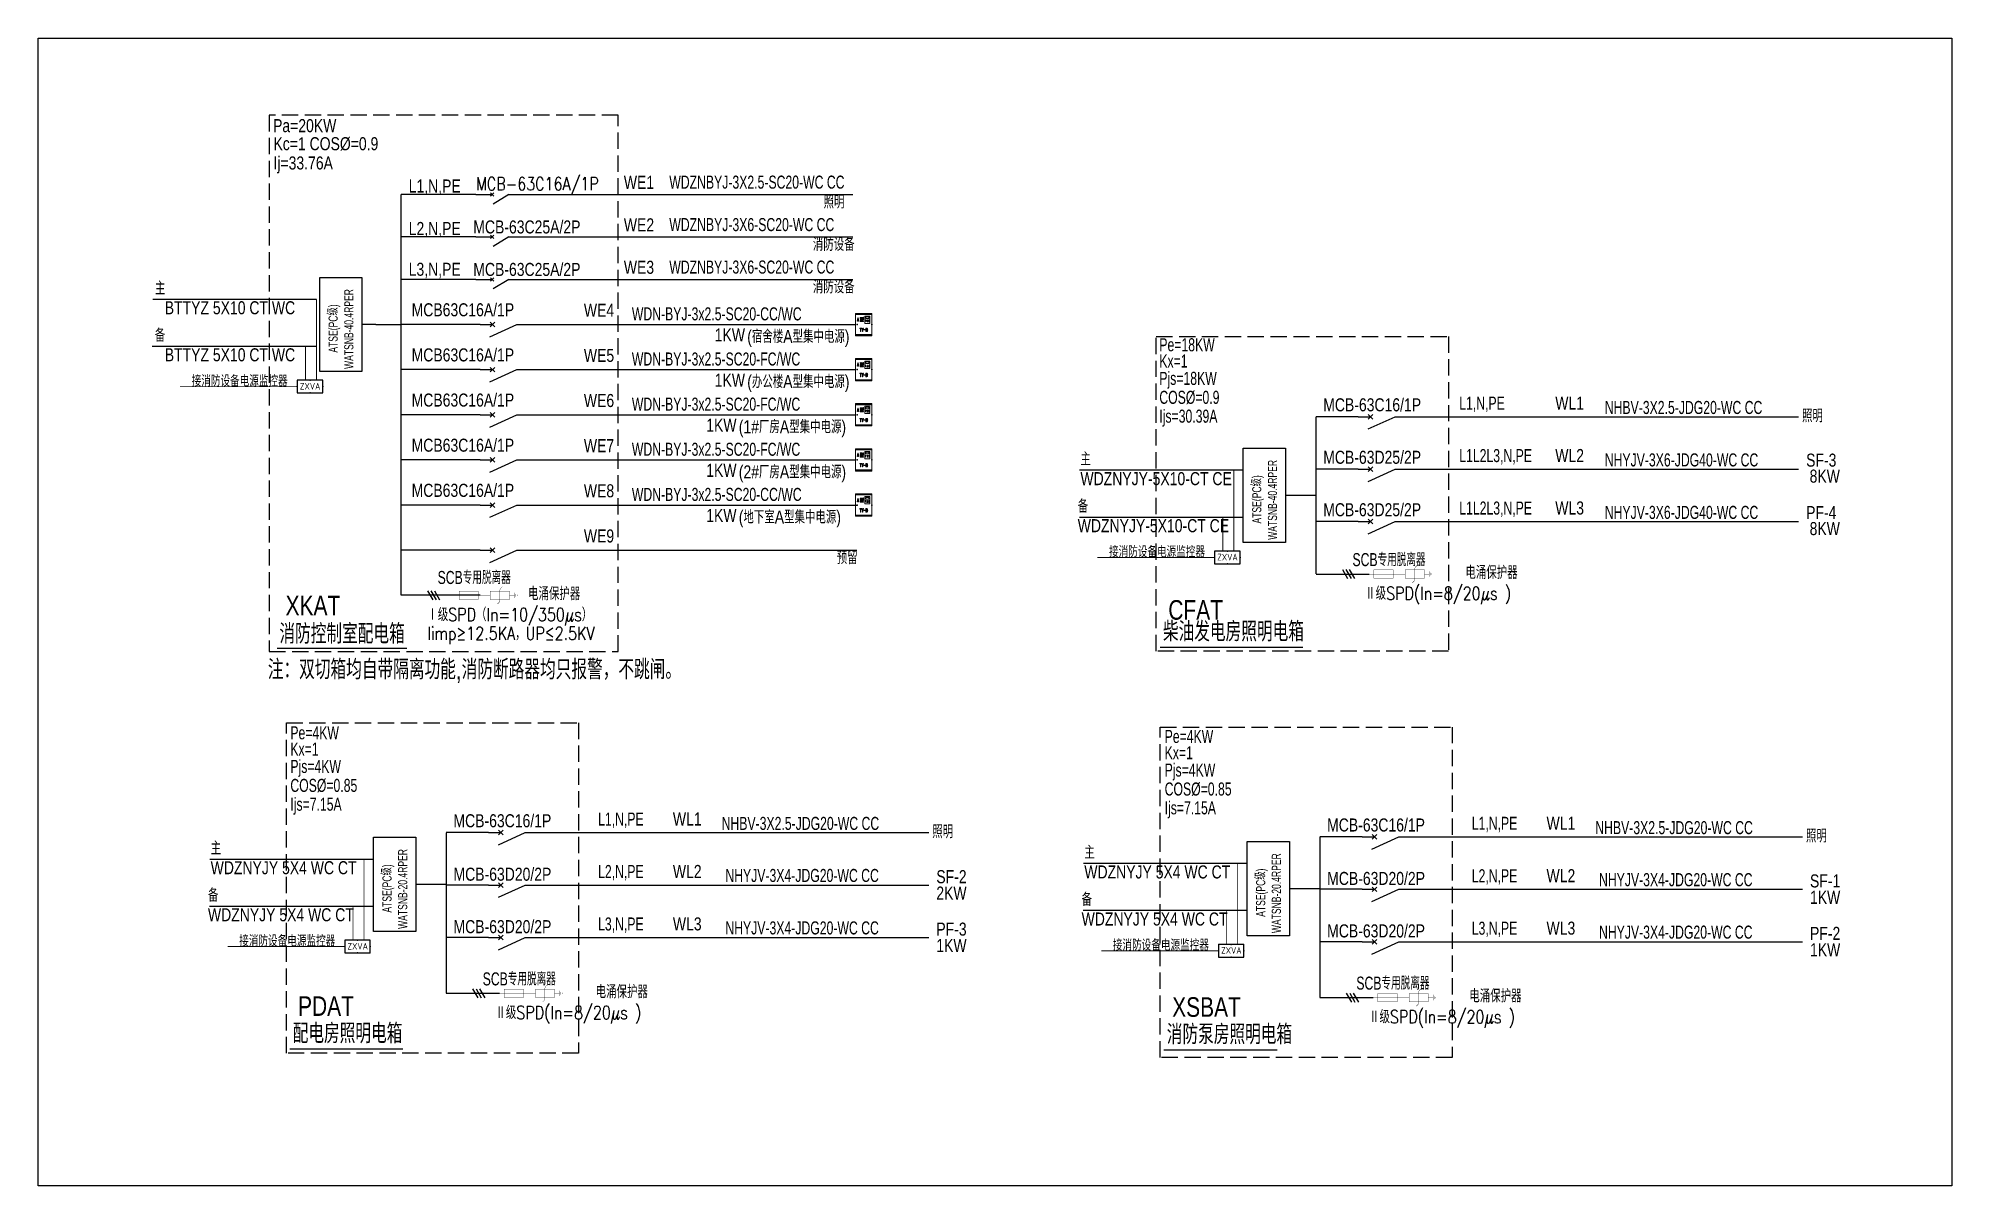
# Model space of a CAD drawing. Extents: x -6243262 to 3079315, y -2914302 to 172723.
# Drawn here: x -1580600 to -1521988, y -1095136 to -1059976 of the extents above; entities that cross this region are included whole.
import ezdxf
from ezdxf.enums import TextEntityAlignment as Align

# ---------------------------------------------------------------- set-up
doc = ezdxf.new("R2010")
doc.units = 0
doc.header["$LTSCALE"] = 1000
for name, pattern in [('DASH', [0.35, 0.25, -0.1]), ('DASHED', [19.05, 12.7, -6.35]), ('DOTE', [2.42, 2, -0.2, 0.02, -0.2])]:
    doc.linetypes.add(name, pattern=pattern)
for name, color, linetype in [('D_E_Text（强电文字）', 51, 'Continuous'), ('D_E_Wire（强电线缆）', 10, 'Continuous'), ('DX1', 2, 'Continuous'), ('ELE', 3, 'Continuous'), ('ELEMENT', 3, 'Continuous'), ('EQUIP-消防', 3, 'Continuous'), ('TEL_TEXT', 7, 'Continuous'), ('WIRE-消防', 5, 'DOTE'), ('漏电断路器', 1, 'Continuous'), ('电气系统图', 6, 'Continuous'), ('系统图字', 2, 'Continuous'), ('系统图线2', 3, 'Continuous'), ('虚线6', 1, 'Continuous')]:
    doc.layers.add(name, color=color, linetype=linetype)
doc.styles.add('7-1$0$HZ', font='xcsg.shx', dxfattribs={"width": 0.8, "bigfont": 'hztxt.shx'})
doc.styles.add('_TEL_DIM', font='SIMPLEX', dxfattribs={"width": 0.8, "height": 3.5, "bigfont": 'HZTXT'})
doc.styles.add('HZTXT', font='romans.shx', dxfattribs={"width": 0.7, "bigfont": 'hztxt.shx'})
doc.styles.get("Standard").update_dxf_attribs({"font": 'gbenor.shx', "bigfont": 'gbcbig.shx'})
doc.styles.add('ZSDZ', font='XCSG.SHX', dxfattribs={"width": 0.8, "height": 3.5, "bigfont": 'HZTXT.SHX'})
doc.styles.add('电气', font='_hysz.shx', dxfattribs={"width": 0.7, "bigfont": '_hyfs.shx'})

msp = doc.modelspace()

# ---------------------------------------------------------------- texts
at = {"layer": 'D_E_Text（强电文字）', "style": '电气', "width": 0.7}
for s, p in [('WATSNB-40.4RPER', (-1570947.4, -1070108.1, 57182.5)), ('ATSE(PC级)', (-1571428.5, -1069608.5, 57182.5)), ('WATSNB-40.4RPER', (-1542654.3, -1075344)), ('ATSE(PC级)', (-1543135.4, -1074844.4)), ('WATSNB-20.4RPER', (-1569297.3, -1087265.5)), ('ATSE(PC级)', (-1569778.4, -1086765.9)), ('WATSNB-20.4RPER', (-1542535.8, -1087395.4)), ('ATSE(PC级)', (-1543016.9, -1086895.8))]:
    msp.add_text(s, height=280, rotation=90, dxfattribs=at).set_placement(p)
at = {"layer": 'DX1', "style": '7-1$0$HZ', "width": 0.7}
for s, p in [('WDN-BYJ-3x2.5-SC20-CC/WC', (-1562418.2, -1068620.7, 57182.5)), ('WDN-BYJ-3x2.5-SC20-FC/WC', (-1562418.2, -1070003.6, 57182.5)), ('COS%%C=0.9', (-1546260.3, -1071178)), ('WDN-BYJ-3x2.5-SC20-FC/WC', (-1562418.2, -1071386.6, 57182.5)), ('NHBV-3X2.5-JDG20-WC CC', (-1532615.9, -1071488.9)), ('WDN-BYJ-3x2.5-SC20-FC/WC', (-1562418.2, -1072769.5, 57182.5)), ('NHYJV-3X6-JDG40-WC CC', (-1532615.9, -1073096.1)), ('WDN-BYJ-3x2.5-SC20-CC/WC', (-1562418.2, -1074152.5, 57182.5)), ('NHYJV-3X6-JDG40-WC CC', (-1532615.9, -1074703.3)), ('COS%%C=0.85', (-1572878.4, -1083068.4)), ('COS%%C=0.85', (-1546097.2, -1083179.3)), ('NHBV-3X2.5-JDG20-WC CC', (-1559667.8, -1084233)), ('NHBV-3X2.5-JDG20-WC CC', (-1532906.4, -1084362.9)), ('NHYJV-3X4-JDG20-WC CC', (-1559553.6, -1085828)), ('NHYJV-3X4-JDG20-WC CC', (-1532792.2, -1085957.9)), ('NHYJV-3X4-JDG20-WC CC', (-1559553.6, -1087435.2)), ('NHYJV-3X4-JDG20-WC CC', (-1532792.2, -1087565))]:
    msp.add_text(s, height=400, rotation=359.999973, dxfattribs=at).set_placement(p)
for s, p in [('Pe=18KW', (-1546260.3, -1069567.3)), ('Kx=1', (-1546260.3, -1070065.6)), ('Pjs=18KW', (-1546260.3, -1070597.1)), ('Ijs=30.39A', (-1546260.3, -1071754.9)), ('L1,N,PE', (-1537073, -1071356.3)), ('L1L2L3,N,PE', (-1537073, -1072963.5)), ('L1L2L3,N,PE', (-1537073, -1074570.7)), ('Pe=4KW', (-1572878.4, -1081457.7)), ('Pe=4KW', (-1546097.2, -1081568.6)), ('Kx=1', (-1572878.4, -1081956)), ('Kx=1', (-1546097.2, -1082066.8)), ('Pjs=4KW', (-1572878.4, -1082487.5)), ('Pjs=4KW', (-1546097.2, -1082598.4)), ('Ijs=7.15A', (-1572878.4, -1083645.3)), ('L1,N,PE', (-1563451.4, -1084100.4)), ('Ijs=7.15A', (-1546097.2, -1083756.2)), ('L1,N,PE', (-1536689.9, -1084230.2)), ('L2,N,PE', (-1563451.4, -1085707.6)), ('L2,N,PE', (-1536689.9, -1085837.4)), ('L3,N,PE', (-1563451.4, -1087314.7)), ('L3,N,PE', (-1536689.9, -1087444.6))]:
    msp.add_text(s, height=400, dxfattribs=at).set_placement(p)
at = {"layer": 'TEL_TEXT', "style": '_TEL_DIM', "width": 0.8}
for p in [(-1575901.3, -1070649.6, 57647), (-1547801.6, -1075885.5, 671.8), (-1574444.5, -1087807, 671.8), (-1547683.1, -1087936.9, 671.8)]:
    msp.add_text('接消防设备电源监控器', height=350, dxfattribs=at).set_placement(p)
at = {"layer": '电气系统图', "color": 2, "style": 'ZSDZ'}
for s, width, p in [('Pa=20KW', 0.8, (-1573408.7, -1062853.5, 57182.5)), ('Kc=1 COS%%C=0.9', 0.8, (-1573395.3, -1063406.9, 57182.5)), ('Ij=33.76A', 0.8, (-1573395.3, -1063997.2, 57182.5)), ('L1,N,PE', 0.8, (-1569253.7, -1064703.4, 57182.5)), ('WE1', 0.8, (-1562663.1, -1064591.4, 57182.5)), ('WDZNBYJ-3X2.5-SC20-WC CC', 0.7, (-1561271.3, -1064584.4, 57182.5)), ('照明', 0.8, (-1556546.1, -1065190.5, 57182.5)), ('MCB-63C25A/2P ', 0.8, (-1567274.8, -1065957.7)), ('WE2', 0.8, (-1562663.1, -1065892.7, 57182.5)), ('WDZNBYJ-3X6-SC20-WC CC', 0.7, (-1561271.3, -1065885.6, 57182.5)), ('L2,N,PE', 0.8, (-1569253.7, -1066004.7, 57182.5)), ('消防设备', 0.8, (-1556873.9, -1066491.8, 57182.5)), ('L3,N,PE', 0.8, (-1569253.7, -1067254.2, 57182.5)), ('MCB-63C25A/2P ', 0.8, (-1567274.8, -1067259)), ('WE3', 0.8, (-1562663.1, -1067193.9, 57182.5)), ('WDZNBYJ-3X6-SC20-WC CC', 0.7, (-1561271.3, -1067186.9, 57182.5)), ('主', 0.8, (-1577027, -1067834.9, 50403.2)), ('消防设备', 0.8, (-1556873.9, -1067793, 57182.5)), ('BTTYZ 5X10 CT WC', 0.8, (-1576726, -1068433.7, 50403.2)), ('MCB63C16A/1P', 0.8, (-1569163.5, -1068495.8)), ('WE4', 0.8, (-1563887.3, -1068510.1)), ('备', 0.8, (-1577032.9, -1069276.5, 50403.2)), ('1KW', 0.8, (-1559879.3, -1069266.1, 57182.5)), ('(宿舍楼A型集中电源)', 0.8, (-1558883, -1069314.4, 57182.5)), ('BTTYZ 5X10 CT WC', 0.8, (-1576726, -1069875.2, 50403.2)), ('MCB63C16A/1P', 0.8, (-1569163.5, -1069878.7)), ('WE5', 0.8, (-1563887.3, -1069893.1)), ('1KW', 0.8, (-1559879.3, -1070649.1, 57182.5)), ('(办公楼A型集中电源)', 0.8, (-1558883, -1070697.3, 57182.5)), ('MCB63C16A/1P', 0.8, (-1569163.5, -1071261.7)), ('WE6', 0.8, (-1563887.3, -1071276)), ('MCB-63C16/1P', 0.8, (-1541239.7, -1071407.8, -57182.5)), ('WL1', 0.8, (-1534131.8, -1071354.2, -57182.5)), ('照明', 0.8, (-1526574.1, -1071743.1)), ('1KW', 0.8, (-1560138.9, -1072032, 57182.5)), ('(1#厂房A型集中电源)', 0.8, (-1559142.6, -1072080.3, 57182.5)), ('MCB63C16A/1P', 0.8, (-1569163.5, -1072644.6)), ('WE7', 0.8, (-1563887.3, -1072659)), ('MCB-63D25/2P', 0.8, (-1541239.7, -1073015, -57182.5)), ('WL2', 0.8, (-1534131.8, -1072961.4, -57182.5)), ('1KW', 0.8, (-1560138.9, -1073415, 57182.5)), ('(2#厂房A型集中电源)', 0.8, (-1559142.6, -1073463.2, 57182.5)), ('主', 0.8, (-1548677.1, -1073070.8, -6779.3)), ('SF-3', 0.8, (-1526448.3, -1073102.4)), ('8KW', 0.8, (-1526341, -1073593.1)), ('MCB63C16A/1P', 0.8, (-1569163.5, -1074027.6)), ('WE8', 0.8, (-1563887.3, -1074041.9)), ('WDZNYJY-5X10-CT CE', 0.8, (-1548677.1, -1073669.6, -6779.3)), ('备', 0.8, (-1548760.2, -1074512.4, -6779.3)), ('MCB-63D25/2P', 0.8, (-1541239.7, -1074622.2, -57182.5)), ('WL3', 0.8, (-1534131.8, -1074568.6, -57182.5)), ('PF-4', 0.8, (-1526448.3, -1074709.6)), ('1KW', 0.8, (-1560138.9, -1074797.9, 57182.5)), ('(地下室A型集中电源)', 0.8, (-1559142.6, -1074846.2, 57182.5)), ('WDZNYJY-5X10-CT CE', 0.8, (-1548760.2, -1075111.2, -6779.3)), ('8KW', 0.8, (-1526341, -1075200.3)), ('WE9', 0.8, (-1563887.3, -1075424.9)), ('预留', 0.8, (-1556141.2, -1076090.7, 57182.5)), ('MCB-63C16/1P', 0.8, (-1567882.7, -1084151.8, -57182.5)), ('WL1', 0.8, (-1561161.3, -1084098.3, -57182.5)), ('照明', 0.8, (-1553217, -1084487.2)), ('MCB-63C16/1P', 0.8, (-1541121.2, -1084281.7, -57182.5)), ('WL1', 0.8, (-1534399.9, -1084228.2, -57182.5)), ('照明', 0.8, (-1526455.5, -1084617)), ('主', 0.8, (-1575320.1, -1084992.4, -6779.3)), ('主', 0.8, (-1548558.6, -1085122.2, -6779.3)), ('WDZNYJY 5X4 WC CT', 0.8, (-1575320.1, -1085591.1, -6779.3)), ('MCB-63D20/2P', 0.8, (-1567880.8, -1085789.9, -57182.5)), ('WL2', 0.8, (-1561161.3, -1085705.5, -57182.5)), ('SF-2', 0.8, (-1553091.3, -1085865.4)), ('WDZNYJY 5X4 WC CT', 0.8, (-1548558.6, -1085720.9, -6779.3)), ('MCB-63D20/2P', 0.8, (-1541119.3, -1085919.8, -57182.5)), ('WL2', 0.8, (-1534399.9, -1085835.4, -57182.5)), ('备', 0.8, (-1575403.1, -1086433.9, -6779.3)), ('2KW', 0.8, (-1553091.3, -1086368.2)), ('SF-1', 0.8, (-1526329.8, -1085995.3)), ('WDZNYJY 5X4 WC CT', 0.8, (-1575403.1, -1087032.7, -6779.3)), ('备', 0.8, (-1548641.7, -1086563.8, -6779.3)), ('1KW', 0.8, (-1526329.8, -1086498.1)), ('MCB-63D20/2P', 0.8, (-1567880.8, -1087397.1, -57182.5)), ('WL3', 0.8, (-1561161.3, -1087312.7, -57182.5)), ('PF-3', 0.8, (-1553091.3, -1087472.6)), ('WDZNYJY 5X4 WC CT', 0.8, (-1548641.7, -1087162.5, -6779.3)), ('MCB-63D20/2P', 0.8, (-1541119.3, -1087527, -57182.5)), ('WL3', 0.8, (-1534399.9, -1087442.5, -57182.5)), ('PF-2', 0.8, (-1526329.8, -1087602.5)), ('1KW', 0.8, (-1553091.3, -1087975.4)), ('1KW', 0.8, (-1526329.8, -1088105.3))]:
    msp.add_text(s, height=400, dxfattribs=dict(at, width=width)).set_placement(p)
at = {"layer": '电气系统图', "color": 3, "style": '7-1$0$HZ', "width": 0.7}
for p in [(-1540344.4, -1076151.1), (-1568367.9, -1076697.8, 57182.5), (-1566987.3, -1088997.4), (-1540225.9, -1089127.3)]:
    msp.add_text('SCB专用脱离器', height=400, rotation=359.999973, dxfattribs=at).set_placement(p)
at = {"layer": '电气系统图', "color": 4, "style": 'ZSDZ', "width": 0.8}
for s, p in [('XKAT', (-1573025.7, -1077656.5, 57182.5)), ('CFAT', (-1545985.8, -1077792.2)), ('消防控制室配电箱', (-1573214.2, -1078525.5, 49368.9)), ('柴油发电房照明电箱', (-1546150.8, -1078457.2)), ('注：双切箱均自带隔离功能,消防断路器均只报警，不跳闸。', (-1573569.3, -1079618.7, 57182.5)), ('PDAT', (-1572642.6, -1089931)), ('XSBAT', (-1545867.3, -1089959.8)), ('配电房照明电箱', (-1572807.5, -1090769.4)), ('消防泵房照明电箱', (-1546032.3, -1090798.2))]:
    msp.add_text(s, height=600, dxfattribs=at).set_placement(p)
at = {"layer": '系统图字', "style": 'HZTXT', "width": 0.8}
for s, p in [('MCB-63C16A/1P ', (-1567189.6, -1064635.6, -20493.2)), ('电涌保护器', (-1536884.7, -1076543.6)), ('Ⅱ级SPD(In=8/20μs )', (-1539954, -1077182.9)), ('电涌保护器', (-1565597.8, -1077194.6, 57182.5)), ('Ⅰ级SPD（In=10/350μs）', (-1568682.3, -1077833.9, 57182.5)), ('limp≥12.5KA，UP≤2.5KV', (-1568682.3, -1078410.7, 57182.5)), ('电涌保护器', (-1563527.6, -1089390)), ('Ⅱ级SPD(In=8/20μs )', (-1566596.9, -1090029.2)), ('电涌保护器', (-1536766.1, -1089519.8)), ('Ⅱ级SPD(In=8/20μs )', (-1539835.5, -1090159.1))]:
    msp.add_text(s, height=400, dxfattribs=at).set_placement(p)

# ---------------------------------------------------------------- blocks, each defined once
blk = doc.blocks.new('M_M7')
for p, q in [((-0.25, -0.2), (0, -0.75)), ((-0.047, -0.297), (0.047, -0.203)), ((-0.047, -0.203), (0.047, -0.297))]:
    blk.add_line(p, q)
for points in [[(0, 0), (0, -0.25)], [(0, -0.75), (0, -1)]]:
    blk.add_lwpolyline(points)
at = {"width": 0.8, "flags": 9}
blk.add_attdef('S', (0.25, -0.5), '', height=0.2, dxfattribs=at)
blk = doc.blocks.new('$equip$00002780')
for p, q in [((0.65, 0.65), (-0.65, 0.65)), ((-0.65, 0.65), (-0.65, 0)), ((-0.65, 0), (0.65, 0)), ((0.65, 0), (0.65, 0.65))]:
    blk.add_line(p, q)
at = {"const_width": 0.0333}
blk.add_lwpolyline([(-0.65, 0.65), (-0.65, 0), (0.65, 0), (0.65, 0.65), (-0.65, 0.65), (-0.65, 0)], dxfattribs=at)
for p in [(-0.65, 0.325), (0, 0.65), (0, 0), (0.65, 0.325)]:
    blk.add_point(p)
at = {"color": 7}
blk.add_attdef('$TEXT$', text='', height=0.34, dxfattribs=at).set_placement((0.006, 0.343), align=Align.MIDDLE_CENTER)
at = {"color": 7, "flags": 1}
for tag, height, p in [('A', 0.00002, (0, 0)), ('B', 0.4, (0.905, 0.246))]:
    blk.add_attdef(tag, text='', height=height, dxfattribs=at).set_placement(p, align=Align.MIDDLE_CENTER)
blk = doc.blocks.new('A$C25A41911')
at = {"layer": 'ELE'}
for p, q in [((0, 50), (501, 50)), ((551, 100), (451, 0)), ((551, 0), (451, 100)), ((1009, 49), (534, 344)), ((1002, 50), (1502, 50))]:
    blk.add_line(p, q, dxfattribs=at)
blk = doc.blocks.new('$equip_U$00000189(cyquan-PC)')
at = {"color": 254, "lineweight": 0}
for p, q in [((-0.28, -0.48), (-0.296, -0.48)), ((-0.296, -0.509), (-0.28, -0.509))]:
    blk.add_line(p, q, dxfattribs=at)
at = {"lineweight": 0}
for p, q in [((-0.254, -0.2), (-0.288, -0.346)), ((-0.288, -0.346), (-0.271, -0.346)), ((-0.271, -0.346), (-0.262, -0.301)), ((-0.262, -0.301), (-0.232, -0.301)), ((-0.259, -0.285), (-0.248, -0.234)), ((-0.236, -0.285), (-0.259, -0.285)), ((-0.241, -0.2), (-0.254, -0.2)), ((-0.248, -0.234), (-0.247, -0.234)), ((-0.247, -0.234), (-0.236, -0.285)), ((-0.207, -0.346), (-0.241, -0.2)), ((-0.232, -0.301), (-0.223, -0.346)), ((-0.223, -0.346), (-0.207, -0.346)), ((-0.146, -0.234), (-0.157, -0.234)), ((-0.157, -0.234), (-0.157, -0.25)), ((-0.157, -0.25), (-0.153, -0.25)), ((-0.146, -0.279), (-0.157, -0.286)), ((-0.157, -0.286), (-0.153, -0.292)), ((-0.146, -0.352), (-0.157, -0.351)), ((-0.157, -0.351), (-0.157, -0.367)), ((-0.157, -0.367), (-0.156, -0.367)), ((-0.156, -0.367), (-0.146, -0.366)), ((-0.153, -0.25), (-0.142, -0.249)), ((-0.153, -0.292), (-0.146, -0.302)), ((-0.138, -0.186), (-0.149, -0.185)), ((-0.149, -0.185), (-0.149, -0.2)), ((-0.149, -0.2), (-0.14, -0.2)), ((-0.134, -0.235), (-0.146, -0.234)), ((-0.139, -0.271), (-0.146, -0.279)), ((-0.146, -0.302), (-0.137, -0.294)), ((-0.146, -0.302), (-0.146, -0.302)), ((-0.134, -0.352), (-0.146, -0.352)), ((-0.146, -0.366), (-0.134, -0.366)), ((-0.142, -0.249), (-0.131, -0.249)), ((-0.139, -0.31), (-0.141, -0.326)), ((-0.141, -0.326), (-0.136, -0.325)), ((-0.14, -0.2), (-0.129, -0.199)), ((-0.138, -0.27), (-0.139, -0.271)), ((-0.128, -0.31), (-0.139, -0.31)), ((-0.126, -0.186), (-0.138, -0.186)), ((-0.133, -0.258), (-0.138, -0.27)), ((-0.137, -0.294), (-0.129, -0.283)), ((-0.136, -0.325), (-0.124, -0.325)), ((-0.13, -0.235), (-0.134, -0.235)), ((-0.134, -0.352), (-0.134, -0.352)), ((-0.087, -0.352), (-0.134, -0.352)), ((-0.134, -0.366), (-0.025, -0.366)), ((-0.131, -0.249), (-0.133, -0.258)), ((-0.129, -0.221), (-0.13, -0.235)), ((-0.129, -0.199), (-0.129, -0.206)), ((-0.129, -0.206), (-0.129, -0.221)), ((-0.129, -0.283), (-0.126, -0.276)), ((-0.117, -0.311), (-0.128, -0.31)), ((-0.087, -0.186), (-0.126, -0.186)), ((-0.126, -0.276), (-0.121, -0.264)), ((-0.124, -0.325), (-0.113, -0.325)), ((-0.121, -0.264), (-0.118, -0.249)), ((-0.118, -0.23), (-0.117, -0.217)), ((-0.118, -0.235), (-0.118, -0.23)), ((-0.096, -0.235), (-0.118, -0.235)), ((-0.118, -0.249), (-0.096, -0.249)), ((-0.117, -0.199), (-0.096, -0.199)), ((-0.117, -0.217), (-0.117, -0.199)), ((-0.113, -0.311), (-0.117, -0.311)), ((-0.087, -0.311), (-0.113, -0.311)), ((-0.113, -0.325), (-0.087, -0.325)), ((-0.096, -0.275), (-0.097, -0.29)), ((-0.097, -0.29), (-0.082, -0.29)), ((-0.096, -0.199), (-0.096, -0.235)), ((-0.096, -0.249), (-0.096, -0.259)), ((-0.096, -0.259), (-0.096, -0.262)), ((-0.096, -0.262), (-0.096, -0.275)), ((-0.076, -0.186), (-0.087, -0.186)), ((-0.087, -0.292), (-0.087, -0.297)), ((-0.073, -0.292), (-0.087, -0.292)), ((-0.087, -0.297), (-0.087, -0.311)), ((-0.087, -0.325), (-0.087, -0.352)), ((-0.083, -0.199), (-0.081, -0.199)), ((-0.083, -0.235), (-0.083, -0.199)), ((-0.072, -0.234), (-0.083, -0.235)), ((-0.083, -0.235), (-0.083, -0.249)), ((-0.083, -0.249), (-0.083, -0.235)), ((-0.083, -0.249), (-0.076, -0.249)), ((-0.083, -0.26), (-0.083, -0.249)), ((-0.083, -0.274), (-0.083, -0.26)), ((-0.083, -0.288), (-0.083, -0.274)), ((-0.082, -0.29), (-0.083, -0.288)), ((-0.081, -0.199), (-0.069, -0.2)), ((-0.069, -0.185), (-0.076, -0.186)), ((-0.076, -0.249), (-0.064, -0.25)), ((-0.074, -0.307), (-0.073, -0.292)), ((-0.074, -0.311), (-0.074, -0.307)), ((-0.045, -0.311), (-0.074, -0.311)), ((-0.074, -0.325), (-0.045, -0.325)), ((-0.074, -0.352), (-0.074, -0.325)), ((-0.025, -0.352), (-0.074, -0.352)), ((-0.064, -0.234), (-0.072, -0.234)), ((-0.069, -0.2), (-0.069, -0.185)), ((-0.064, -0.25), (-0.064, -0.234)), ((-0.057, -0.19), (-0.056, -0.201)), ((-0.043, -0.19), (-0.057, -0.19)), ((-0.056, -0.254), (-0.057, -0.269)), ((-0.057, -0.269), (-0.043, -0.269)), ((-0.056, -0.201), (-0.056, -0.216)), ((-0.056, -0.216), (-0.056, -0.243)), ((-0.056, -0.243), (-0.056, -0.254)), ((-0.033, -0.311), (-0.045, -0.311)), ((-0.045, -0.325), (-0.043, -0.325)), ((-0.044, -0.203), (-0.043, -0.19)), ((-0.044, -0.216), (-0.044, -0.203)), ((-0.044, -0.243), (-0.044, -0.216)), ((-0.044, -0.256), (-0.044, -0.243)), ((-0.043, -0.269), (-0.044, -0.256)), ((-0.043, -0.325), (-0.032, -0.325)), ((-0.041, -0.279), (-0.039, -0.286)), ((-0.028, -0.279), (-0.041, -0.279)), ((-0.039, -0.286), (-0.035, -0.299)), ((-0.035, -0.299), (-0.024, -0.296)), ((-0.022, -0.31), (-0.033, -0.311)), ((-0.032, -0.325), (-0.021, -0.326)), ((-0.026, -0.278), (-0.028, -0.279)), ((-0.025, -0.265), (-0.026, -0.278)), ((-0.025, -0.175), (-0.025, -0.176)), ((-0.012, -0.175), (-0.025, -0.175)), ((-0.025, -0.176), (-0.025, -0.19)), ((-0.025, -0.19), (-0.025, -0.205)), ((-0.025, -0.205), (-0.025, -0.265)), ((-0.014, -0.352), (-0.025, -0.352)), ((-0.025, -0.366), (-0.014, -0.366)), ((-0.024, -0.296), (-0.016, -0.29)), ((-0.021, -0.31), (-0.022, -0.31)), ((-0.021, -0.326), (-0.021, -0.31)), ((-0.016, -0.29), (-0.014, -0.285)), ((-0.014, -0.285), (-0.013, -0.269)), ((-0.003, -0.351), (-0.014, -0.352)), ((-0.014, -0.366), (-0.003, -0.367)), ((-0.013, -0.203), (-0.012, -0.189)), ((-0.013, -0.205), (-0.013, -0.203)), ((-0.013, -0.269), (-0.013, -0.205)), ((-0.012, -0.189), (-0.012, -0.175)), ((-0.003, -0.367), (-0.003, -0.351))]:
    blk.add_line(p, q, dxfattribs=at)
at = {"color": 7, "lineweight": 0}
for p, q in [((-0.101, -0.654), (-0.174, -0.654)), ((-0.174, -0.654), (-0.174, -0.671)), ((-0.174, -0.671), (-0.146, -0.671)), ((-0.146, -0.671), (-0.146, -0.808)), ((-0.146, -0.808), (-0.129, -0.808)), ((-0.129, -0.671), (-0.101, -0.671)), ((-0.129, -0.808), (-0.129, -0.671)), ((-0.101, -0.671), (-0.101, -0.654)), ((-0.088, -0.654), (-0.054, -0.739)), ((-0.071, -0.654), (-0.088, -0.654)), ((-0.046, -0.72), (-0.071, -0.654)), ((-0.054, -0.739), (-0.054, -0.808)), ((-0.054, -0.808), (-0.037, -0.808)), ((-0.045, -0.72), (-0.046, -0.72)), ((-0.02, -0.654), (-0.045, -0.72)), ((-0.037, -0.739), (-0.004, -0.654)), ((-0.037, -0.808), (-0.037, -0.739)), ((-0.004, -0.654), (-0.02, -0.654)), ((0.005, -0.722), (0.087, -0.722)), ((0.005, -0.736), (0.005, -0.722)), ((0.087, -0.736), (0.005, -0.736)), ((0.087, -0.722), (0.087, -0.736)), ((0.087, -0.736), (0.087, -0.736)), ((0.101, -0.654), (0.101, -0.808)), ((0.126, -0.654), (0.101, -0.654)), ((0.101, -0.808), (0.126, -0.808)), ((0.118, -0.671), (0.126, -0.671)), ((0.118, -0.791), (0.118, -0.671)), ((0.126, -0.791), (0.118, -0.791)), ((0.138, -0.656), (0.126, -0.654)), ((0.126, -0.671), (0.134, -0.672)), ((0.138, -0.789), (0.126, -0.791)), ((0.126, -0.808), (0.135, -0.807)), ((0.134, -0.672), (0.144, -0.677)), ((0.135, -0.807), (0.146, -0.804)), ((0.149, -0.659), (0.138, -0.656)), ((0.147, -0.783), (0.138, -0.789)), ((0.144, -0.677), (0.152, -0.685)), ((0.146, -0.804), (0.156, -0.798)), ((0.152, -0.777), (0.147, -0.783)), ((0.158, -0.665), (0.149, -0.659)), ((0.152, -0.685), (0.154, -0.689)), ((0.156, -0.768), (0.152, -0.777)), ((0.154, -0.689), (0.158, -0.7)), ((0.159, -0.756), (0.156, -0.768)), ((0.156, -0.798), (0.164, -0.79)), ((0.165, -0.672), (0.158, -0.665)), ((0.158, -0.7), (0.16, -0.714)), ((0.16, -0.74), (0.159, -0.756)), ((0.16, -0.714), (0.16, -0.732)), ((0.16, -0.732), (0.16, -0.74)), ((0.164, -0.79), (0.167, -0.786)), ((0.17, -0.681), (0.165, -0.672)), ((0.167, -0.786), (0.171, -0.776)), ((0.174, -0.693), (0.17, -0.681)), ((0.171, -0.776), (0.175, -0.763)), ((0.176, -0.707), (0.174, -0.693)), ((0.175, -0.763), (0.177, -0.749)), ((0.177, -0.723), (0.176, -0.707)), ((0.178, -0.732), (0.177, -0.723)), ((0.177, -0.749), (0.178, -0.732))]:
    blk.add_line(p, q, dxfattribs=at)
at = {"color": 5, "lineweight": 0}
for p, q in [((0.054, -0.443), (0.054, -0.119)), ((0.054, -0.119), (0.27, -0.119)), ((0.27, -0.443), (0.054, -0.443)), ((0.098, -0.227), (0.098, -0.154)), ((0.098, -0.154), (0.225, -0.154)), ((0.225, -0.227), (0.098, -0.227)), ((0.225, -0.154), (0.225, -0.227)), ((0.27, -0.119), (0.27, -0.443))]:
    blk.add_line(p, q, dxfattribs=at)
at = {"lineweight": 0}
blk.add_lwpolyline([(-0.36, 0), (0.36, 0), (0.36, -0.99), (-0.36, -0.99)], close=True, dxfattribs=at)
for points in [[(-0.36, -0.019), (0.36, -0.019)], [(-0.36, -0.049), (0.36, -0.049)], [(-0.36, -0.94), (0.36, -0.94)], [(-0.36, -0.973), (0.36, -0.973)]]:
    blk.add_lwpolyline(points, dxfattribs=at)
at = {"color": 5, "lineweight": 0}
for centre, radius in [((0.09, -0.296), 0.00495), ((0.089, -0.329), 0.00198), ((0.089, -0.352), 0.00198), ((0.09, -0.296), 0.00045), ((0.126, -0.329), 0.0063), ((0.126, -0.373), 0.0063), ((0.126, -0.296), 0.00495), ((0.126, -0.296), 0.00045), ((0.162, -0.329), 0.0063), ((0.162, -0.373), 0.0063), ((0.162, -0.296), 0.00495), ((0.162, -0.296), 0.00045), ((0.198, -0.329), 0.0063), ((0.198, -0.373), 0.0063), ((0.198, -0.296), 0.00495), ((0.198, -0.296), 0.00045), ((0.234, -0.329), 0.0063), ((0.234, -0.373), 0.0063), ((0.234, -0.296), 0.00495), ((0.234, -0.296), 0.00045)]:
    blk.add_circle(centre, radius, dxfattribs=at)
at = {"color": 254, "lineweight": 0}
for start, end in [(119.1103, 240.8897), (299.11037, 60.88963)]:
    blk.add_arc((-0.288, -0.495), 0.0171, start, end, dxfattribs=at)
at = {"color": 7, "style": '_TEL_DIM', "flags": 1}
for tag in ['A', 'REMARK']:
    blk.add_attdef(tag, text='', height=0.00002, dxfattribs=at).set_placement((0, 0), align=Align.MIDDLE_CENTER)
blk = doc.blocks.new('$equip_U$00000075(OW7S4Z35Z8O8O2W)')
at = {"xscale": 1.919999999999808, "yscale": 1.919999999999808, "zscale": 1.919999999999808}
blk.add_blockref('$equip_U$00000189(cyquan-PC)', (0.69, 1.9), dxfattribs=at)
at = {"color": 7, "style": '_TEL_DIM', "flags": 1}
blk.add_attdef('A', text='', height=0.0000333, dxfattribs=at).set_placement((0, 0), align=Align.MIDDLE_CENTER)
blk = doc.blocks.new('$equip_U$00000076(OW7S4Z35Z8O8O2W)')
blk.add_point((0.691, 0.475))
at = {"xscale": 0.4999999999998998, "yscale": 0.4999999999998998, "zscale": 0.4999999999998998}
blk.add_blockref('$equip_U$00000075(OW7S4Z35Z8O8O2W)', (0, 0), dxfattribs=at)
at = {"color": 7, "style": '_TEL_DIM', "flags": 1}
blk.add_attdef('A', text='', height=0.0000333, dxfattribs=at).set_placement((0, 0), align=Align.MIDDLE_CENTER)

# ---------------------------------------------------------------- linework, layer by layer
msp.add_lwpolyline([(-1580600.4, -1059976.1), (-1521988.1, -1059976.1), (-1521988.1, -1095135.5), (-1580600.4, -1095135.5)], close=True)
at = {"color": 4, "ltscale": 1.5, "const_width": 10}
for points in [[(-1539830.3, -1076393.6), (-1539257.1, -1076393.6)], [(-1538730.4, -1076393.6), (-1539257.1, -1076393.6)], [(-1538139.7, -1076393.4), (-1537993.9, -1076393.4)], [(-1537993.9, -1076477.6), (-1537993.9, -1076309.6)], [(-1537951.9, -1076435.6), (-1537951.9, -1076351.5)], [(-1537909.9, -1076414.4), (-1537909.9, -1076372.3)], [(-1566473.2, -1089239.9), (-1565900, -1089239.9)], [(-1565373.3, -1089239.9), (-1565900, -1089239.9)], [(-1564782.6, -1089239.8), (-1564636.8, -1089239.8)], [(-1564636.8, -1089323.9), (-1564636.8, -1089155.9)], [(-1564594.8, -1089282), (-1564594.8, -1089197.8)], [(-1564552.8, -1089260.7), (-1564552.8, -1089218.6)], [(-1539711.7, -1089369.8), (-1539138.5, -1089369.8)], [(-1538611.8, -1089369.8), (-1539138.5, -1089369.8)], [(-1538021.2, -1089369.6), (-1537875.4, -1089369.6)], [(-1537875.3, -1089453.8), (-1537875.3, -1089285.8)], [(-1537833.3, -1089411.8), (-1537833.3, -1089327.7)], [(-1537791.4, -1089390.6), (-1537791.4, -1089348.5)]]:
    msp.add_lwpolyline(points, dxfattribs=at)
for points in [[(-1539685.4, -1076519.6), (-1539685.4, -1076267.6), (-1539097.4, -1076267.6), (-1539097.4, -1076519.6)], [(-1538730.4, -1076519.6), (-1538730.4, -1076267.6), (-1538142.4, -1076267.6), (-1538142.4, -1076519.6)], [(-1566328.3, -1089365.9), (-1566328.3, -1089113.9), (-1565740.3, -1089113.9), (-1565740.3, -1089365.9)], [(-1565373.3, -1089365.9), (-1565373.3, -1089113.9), (-1564785.3, -1089113.9), (-1564785.3, -1089365.9)], [(-1539566.9, -1089495.8), (-1539566.9, -1089243.8), (-1538978.9, -1089243.8), (-1538978.9, -1089495.8)], [(-1538611.8, -1089495.8), (-1538611.8, -1089243.8), (-1538023.8, -1089243.8), (-1538023.8, -1089495.8)]]:
    msp.add_lwpolyline(points, close=True, dxfattribs=at)
for points in [[(-1538508.8, -1076659.4), (-1538465.6, -1076616.3, 0.1989124), (-1538436.4, -1076545.6), (-1538436.4, -1076241.4, -0.1984322), (-1538407.2, -1076170.9), (-1538363.9, -1076127.4)], [(-1565151.7, -1089505.8), (-1565108.6, -1089462.6, 0.1989124), (-1565079.3, -1089391.9), (-1565079.3, -1089087.8, -0.1984322), (-1565050.1, -1089017.2), (-1565006.9, -1088973.8)], [(-1538390.2, -1089635.6), (-1538347.1, -1089592.5, 0.1989124), (-1538317.8, -1089521.8), (-1538317.8, -1089217.6, -0.1984322), (-1538288.7, -1089147), (-1538245.4, -1089103.6)]]:
    msp.add_lwpolyline(points, format="xyb", dxfattribs=at)
at = {"color": 4, "ltscale": 1.5, "const_width": 10, "elevation": 57182.5}
for points in [[(-1567853.7, -1077044.6), (-1567280.5, -1077044.6)], [(-1566753.8, -1077044.6), (-1567280.5, -1077044.6)], [(-1566163.1, -1077044.4), (-1566017.3, -1077044.4)], [(-1566017.3, -1077128.6), (-1566017.3, -1076960.6)], [(-1565975.3, -1077086.6), (-1565975.3, -1077002.5)], [(-1565933.3, -1077065.4), (-1565933.3, -1077023.3)]]:
    msp.add_lwpolyline(points, dxfattribs=at)
for points in [[(-1567708.8, -1077170.6), (-1567708.8, -1076918.6), (-1567120.8, -1076918.6), (-1567120.8, -1077170.6)], [(-1566753.8, -1077170.6), (-1566753.8, -1076918.6), (-1566165.8, -1076918.6), (-1566165.8, -1077170.6)]]:
    msp.add_lwpolyline(points, close=True, dxfattribs=at)
msp.add_lwpolyline([(-1566532.2, -1077310.4), (-1566489.1, -1077267.3, 0.1989124), (-1566459.8, -1077196.6), (-1566459.8, -1076892.4, -0.1984322), (-1566430.6, -1076821.9), (-1566387.4, -1076778.5)], format="xyb", dxfattribs=at)
at = {"layer": 'D_E_Wire（强电线缆）', "color": 3, "elevation": 57182.5}
msp.add_lwpolyline([(-1571980.8, -1067302.4), (-1570689.4, -1067302.4), (-1570689.4, -1070191.4), (-1571980.8, -1070191.4)], close=True, dxfattribs=at)
at = {"layer": 'D_E_Wire（强电线缆）', "color": 3}
for points in [[(-1543687.7, -1072538.3), (-1542396.3, -1072538.3), (-1542396.3, -1075427.3), (-1543687.7, -1075427.3)], [(-1570330.6, -1084459.8), (-1569039.3, -1084459.8), (-1569039.3, -1087348.8), (-1570330.6, -1087348.8)], [(-1543569.2, -1084589.6), (-1542277.8, -1084589.6), (-1542277.8, -1087478.7), (-1543569.2, -1087478.7)]]:
    msp.add_lwpolyline(points, close=True, dxfattribs=at)
at = {"layer": 'WIRE-消防', "linetype": 'Continuous', "const_width": 25}
for points, elevation in [([(-1572077.6, -1070454.6), (-1572077.6, -1067977.9)], 57647), ([(-1572415.1, -1070454.6), (-1572414, -1069419.5)], 57647), ([(-1572666.8, -1070649.6), (-1576256.1, -1070649.6)], 57647), ([(-1543977.9, -1075690.5), (-1543977.9, -1073213.8)], 671.8), ([(-1544315.4, -1075690.5), (-1544314.3, -1074655.4)], 671.8), ([(-1544567, -1075885.5), (-1548156.4, -1075885.5)], 671.8), ([(-1570620.8, -1087612), (-1570620.8, -1085135.3)], 671.8), ([(-1543859.4, -1087741.9), (-1543859.4, -1085265.2)], 671.8), ([(-1570958.3, -1087612), (-1570957.2, -1086576.9)], 671.8), ([(-1544196.8, -1087741.9), (-1544195.7, -1086706.7)], 671.8), ([(-1571210, -1087807), (-1574799.3, -1087807)], 671.8), ([(-1544448.5, -1087936.9), (-1548037.8, -1087936.9)], 671.8)]:
    msp.add_lwpolyline(points, dxfattribs=dict(at, elevation=elevation))
at = {"layer": '漏电断路器'}
for p, q in [((-1540652.1, -1076256), (-1540493.3, -1076531.1)), ((-1540547.1, -1076256), (-1540388.3, -1076531.1)), ((-1540442.1, -1076256), (-1540283.3, -1076531.1)), ((-1568675.6, -1076907, 57182.5), (-1568516.7, -1077182.2, 57182.5)), ((-1568570.6, -1076907, 57182.5), (-1568411.7, -1077182.2, 57182.5)), ((-1568465.6, -1076907, 57182.5), (-1568306.7, -1077182.2, 57182.5)), ((-1567295, -1089102.3), (-1567136.2, -1089377.5)), ((-1567190, -1089102.3), (-1567031.2, -1089377.5)), ((-1567085, -1089102.3), (-1566926.2, -1089377.5)), ((-1540533.6, -1089232.2), (-1540374.7, -1089507.3)), ((-1540428.6, -1089232.2), (-1540269.7, -1089507.3)), ((-1540323.6, -1089232.2), (-1540164.7, -1089507.3))]:
    msp.add_line(p, q, dxfattribs=at)
at = {"layer": '电气系统图', "color": 3}
for p, q in [((-1567195.8, -1064761.4, 57182.5), (-1569484.9, -1064761.4, 57182.5)), ((-1566187.7, -1064761.4, 57182.5), (-1555648.4, -1064761.4, 57182.5)), ((-1567195.8, -1066062.7, 57182.5), (-1569484.9, -1066062.7, 57182.5)), ((-1566187.7, -1066062.7, 57182.5), (-1555648.4, -1066062.7, 57182.5)), ((-1567195.8, -1067363.9, 57182.5), (-1569484.9, -1067363.9, 57182.5)), ((-1566187.7, -1067363.9, 57182.5), (-1555648.4, -1067363.9, 57182.5)), ((-1572077.6, -1067977.9, 57647), (-1577096.2, -1067977.9, 63473.1)), ((-1570261.2, -1068746.9, 57182.5), (-1570689.4, -1068746.9, 57182.5)), ((-1570261.2, -1068746.9, 57182.5), (-1569484.9, -1068746.9, 57182.5)), ((-1567063.4, -1068746.9, 57182.5), (-1569484.9, -1068746.9, 57182.5)), ((-1565938.4, -1068746.9, 57182.5), (-1555565.8, -1068746.9, 57182.5)), ((-1572077.6, -1069419.5, 57647), (-1577110.2, -1069419.5, 63473.1)), ((-1567063.4, -1070129.8, 57182.5), (-1569484.9, -1070129.8, 57182.5)), ((-1565938.4, -1070129.8, 57182.5), (-1555565.8, -1070129.8, 57182.5)), ((-1567063.4, -1071512.8, 57182.5), (-1569484.9, -1071512.8, 57182.5)), ((-1565938.4, -1071512.8, 57182.5), (-1555565.8, -1071512.8, 57182.5)), ((-1541145.3, -1071572), (-1541461.4, -1071572)), ((-1540164.9, -1071572), (-1541145.3, -1071572)), ((-1538664.9, -1071572), (-1526678.2, -1071572)), ((-1567063.4, -1072895.7, 57182.5), (-1569484.9, -1072895.7, 57182.5)), ((-1565938.4, -1072895.7, 57182.5), (-1555565.8, -1072895.7, 57182.5)), ((-1541145.3, -1073179.2), (-1541461.4, -1073179.2)), ((-1540164.9, -1073179.2), (-1541145.3, -1073179.2)), ((-1538664.9, -1073179.2), (-1526678.2, -1073179.2)), ((-1543687.7, -1073213.8), (-1548706.3, -1073213.8, 5826.1)), ((-1567063.4, -1074278.7, 57182.5), (-1569484.9, -1074278.7, 57182.5)), ((-1565938.4, -1074278.7, 57182.5), (-1555528.6, -1074278.7, 57182.5)), ((-1541461.4, -1073982.8), (-1542396.3, -1073982.8)), ((-1543687.7, -1074655.4), (-1548710.3, -1074655.4, 5385.3)), ((-1541145.3, -1074786.4), (-1541461.4, -1074786.4)), ((-1540164.9, -1074786.4), (-1541145.3, -1074786.4)), ((-1538664.9, -1074786.4), (-1526678.2, -1074786.4)), ((-1567063.4, -1075661.6, 57182.5), (-1569484.9, -1075661.6, 57182.5)), ((-1565938.4, -1075661.6, 57182.5), (-1555528.6, -1075661.6, 57182.5)), ((-1567063.4, -1077044.6, 57182.5), (-1569484.9, -1077044.6, 57182.5)), ((-1567788.2, -1084316.1), (-1568104.3, -1084316.1)), ((-1566807.9, -1084316.1), (-1567788.2, -1084316.1)), ((-1565307.9, -1084316.1), (-1553321.1, -1084316.1)), ((-1541026.8, -1084445.9), (-1541342.9, -1084445.9)), ((-1540046.4, -1084445.9), (-1541026.8, -1084445.9)), ((-1538546.4, -1084445.9), (-1526559.6, -1084445.9)), ((-1570330.6, -1085135.3), (-1575349.2, -1085135.3, 5826.1)), ((-1543569.2, -1085265.2), (-1548587.7, -1085265.2, 5826.1)), ((-1568104.3, -1085904.3), (-1569039.3, -1085904.3)), ((-1567788.2, -1085923.3), (-1568104.3, -1085923.3)), ((-1566807.9, -1085923.3), (-1567788.2, -1085923.3)), ((-1565307.9, -1085923.3), (-1553321.1, -1085923.3)), ((-1541342.9, -1086034.2), (-1542277.8, -1086034.2)), ((-1541026.8, -1086053.1), (-1541342.9, -1086053.1)), ((-1540046.4, -1086053.1), (-1541026.8, -1086053.1)), ((-1538546.4, -1086053.1), (-1526559.6, -1086053.1)), ((-1570330.6, -1086576.9), (-1575353.3, -1086576.9, 5385.3)), ((-1543569.2, -1086706.7), (-1548591.8, -1086706.7, 5385.3)), ((-1567788.2, -1087530.5), (-1568104.3, -1087530.5)), ((-1566807.9, -1087530.5), (-1567788.2, -1087530.5)), ((-1565307.9, -1087530.5), (-1553321.1, -1087530.5)), ((-1541026.8, -1087660.3), (-1541342.9, -1087660.3)), ((-1540046.4, -1087660.3), (-1541026.8, -1087660.3)), ((-1538546.4, -1087660.3), (-1526559.6, -1087660.3))]:
    msp.add_line(p, q, dxfattribs=at)
at = {"layer": '电气系统图', "color": 3, "linetype": 'DASHED', "ltscale": 0.2}
for p, q in [((-1565693.8, -1064761.4, 57182.5), (-1564874.2, -1064761.4, 57182.5)), ((-1565693.8, -1066062.7, 57182.5), (-1564874.2, -1066062.7, 57182.5)), ((-1565693.8, -1066062.7, 57182.5), (-1564874.2, -1066062.7, 57182.5)), ((-1565693.8, -1067363.9, 57182.5), (-1564874.2, -1067363.9, 57182.5)), ((-1565693.8, -1067363.9, 57182.5), (-1564874.2, -1067363.9, 57182.5))]:
    msp.add_line(p, q, dxfattribs=at)
at = {"layer": '电气系统图', "color": 4}
for p, q in [((-1573279.6, -1078669, 57182.5), (-1569315.7, -1078669, 57182.5)), ((-1546239.8, -1078631.3), (-1541862.4, -1078631.3)), ((-1572896.6, -1090943.5), (-1569428.7, -1090943.5)), ((-1546121.3, -1090972.4), (-1542653.4, -1090972.4))]:
    msp.add_line(p, q, dxfattribs=at)
at = {"layer": '电气系统图', "color": 3, "linetype": 'Continuous', "const_width": 40, "elevation": 57182.5}
msp.add_lwpolyline([(-1569484.9, -1077044.6), (-1569484.9, -1064761.4)], dxfattribs=at)
at = {"layer": '电气系统图', "color": 3, "const_width": 40}
for points in [[(-1541461.4, -1076393.6), (-1541461.4, -1071572)], [(-1568104.3, -1089239.9), (-1568104.3, -1084316.1)], [(-1541342.9, -1089369.8), (-1541342.9, -1084445.9)]]:
    msp.add_lwpolyline(points, dxfattribs=at)
at = {"layer": '系统图线2'}
for p, q in [((-1541461.4, -1076393.6), (-1539830.3, -1076393.6)), ((-1568104.3, -1089239.9), (-1566473.2, -1089239.9)), ((-1541342.9, -1089369.8), (-1539711.7, -1089369.8))]:
    msp.add_line(p, q, dxfattribs=at)
at = {"layer": '虚线6', "linetype": 'DASH', "ltscale": 2}
for p, q in [((-1573524.3, -1062330.5, 57182.5), (-1573524.3, -1078767.1, 57182.5)), ((-1562838.7, -1062330.5, 57182.5), (-1573524.3, -1062330.5, 57182.5)), ((-1562838.7, -1078767.1, 57182.5), (-1562838.7, -1062330.5, 57182.5)), ((-1546355.7, -1078755.1), (-1546355.7, -1069113.3)), ((-1546355.7, -1069113.3), (-1537407.6, -1069113.3)), ((-1537407.6, -1069113.3), (-1537407.6, -1078755.1)), ((-1573524.3, -1078767.1, 57182.5), (-1562838.7, -1078767.1, 57182.5)), ((-1537407.6, -1078755.1), (-1546355.7, -1078755.1)), ((-1572998.6, -1091074.9), (-1572998.6, -1080949.7)), ((-1572998.6, -1080949.7), (-1564050.5, -1080949.7)), ((-1564050.5, -1080949.7), (-1564050.5, -1091074.9)), ((-1546237.2, -1091204.8), (-1546237.2, -1081079.6)), ((-1546237.2, -1081079.6), (-1537289.1, -1081079.6)), ((-1537289.1, -1081079.6), (-1537289.1, -1091204.8)), ((-1564050.5, -1091074.9), (-1572998.6, -1091074.9)), ((-1537289.1, -1091204.8), (-1546237.2, -1091204.8))]:
    msp.add_line(p, q, dxfattribs=at)

# ---------------------------------------------------------------- block references
at = {"layer": 'ELEMENT', "xscale": 1500.000000000024, "yscale": 1500.000000000024, "zscale": 1500.000000000024, "rotation": 90.00001024528366}
for p in [(-1567063.4, -1068746.9, 57182.5), (-1567063.4, -1070129.8, 57182.5), (-1567063.4, -1071512.8, 57182.5), (-1540164.9, -1071572), (-1567063.4, -1072895.7, 57182.5), (-1540164.9, -1073179.2), (-1567063.4, -1074278.7, 57182.5), (-1540164.9, -1074786.4), (-1567063.4, -1075661.6, 57182.5), (-1566807.9, -1084316.1), (-1540046.4, -1084445.9), (-1566807.9, -1085923.3), (-1540046.4, -1086053.1), (-1566807.9, -1087530.5), (-1540046.4, -1087660.3)]:
    msp.add_blockref('M_M7', p, dxfattribs=at)
at = {"layer": 'EQUIP-消防', "xscale": 720, "yscale": 720, "zscale": 720}
for p in [(-1555565.8, -1069089, 57182.5), (-1555565.8, -1070472, 57182.5), (-1555565.8, -1071854.9, 57182.5), (-1555565.8, -1073237.9, 57182.5), (-1555565.8, -1074620.8, 57182.5)]:
    msp.add_blockref('$equip_U$00000076(OW7S4Z35Z8O8O2W)', p, dxfattribs=at)
at = {"layer": 'EQUIP-消防', "xscale": 600, "yscale": 600, "zscale": 600}
for p in [(-1572276.8, -1070844.6, 57647), (-1544177, -1076080.5, 671.8), (-1570820, -1088002, 671.8), (-1544058.5, -1088131.9, 671.8)]:
    msp.add_blockref('$equip$00002780', p, dxfattribs=at).add_auto_attribs({'$TEXT$': 'ZXVA'})
at = {"layer": '电气系统图', "xscale": -1, "rotation": 180}
for p in [(-1567195.8, -1064711.4, 57182.5), (-1567195.8, -1066012.7, 57182.5), (-1567195.8, -1067313.9, 57182.5)]:
    msp.add_blockref('A$C25A41911', p, dxfattribs=at)

msp.set_redraw_order([(e.dxf.handle, doc.entitydb.next_handle()) for e in msp.query("TEXT MTEXT ATTDEF DIMENSION ARC_DIMENSION")])  # texts and dimensions are drawn at this point

doc.saveas('drawing.dxf')
